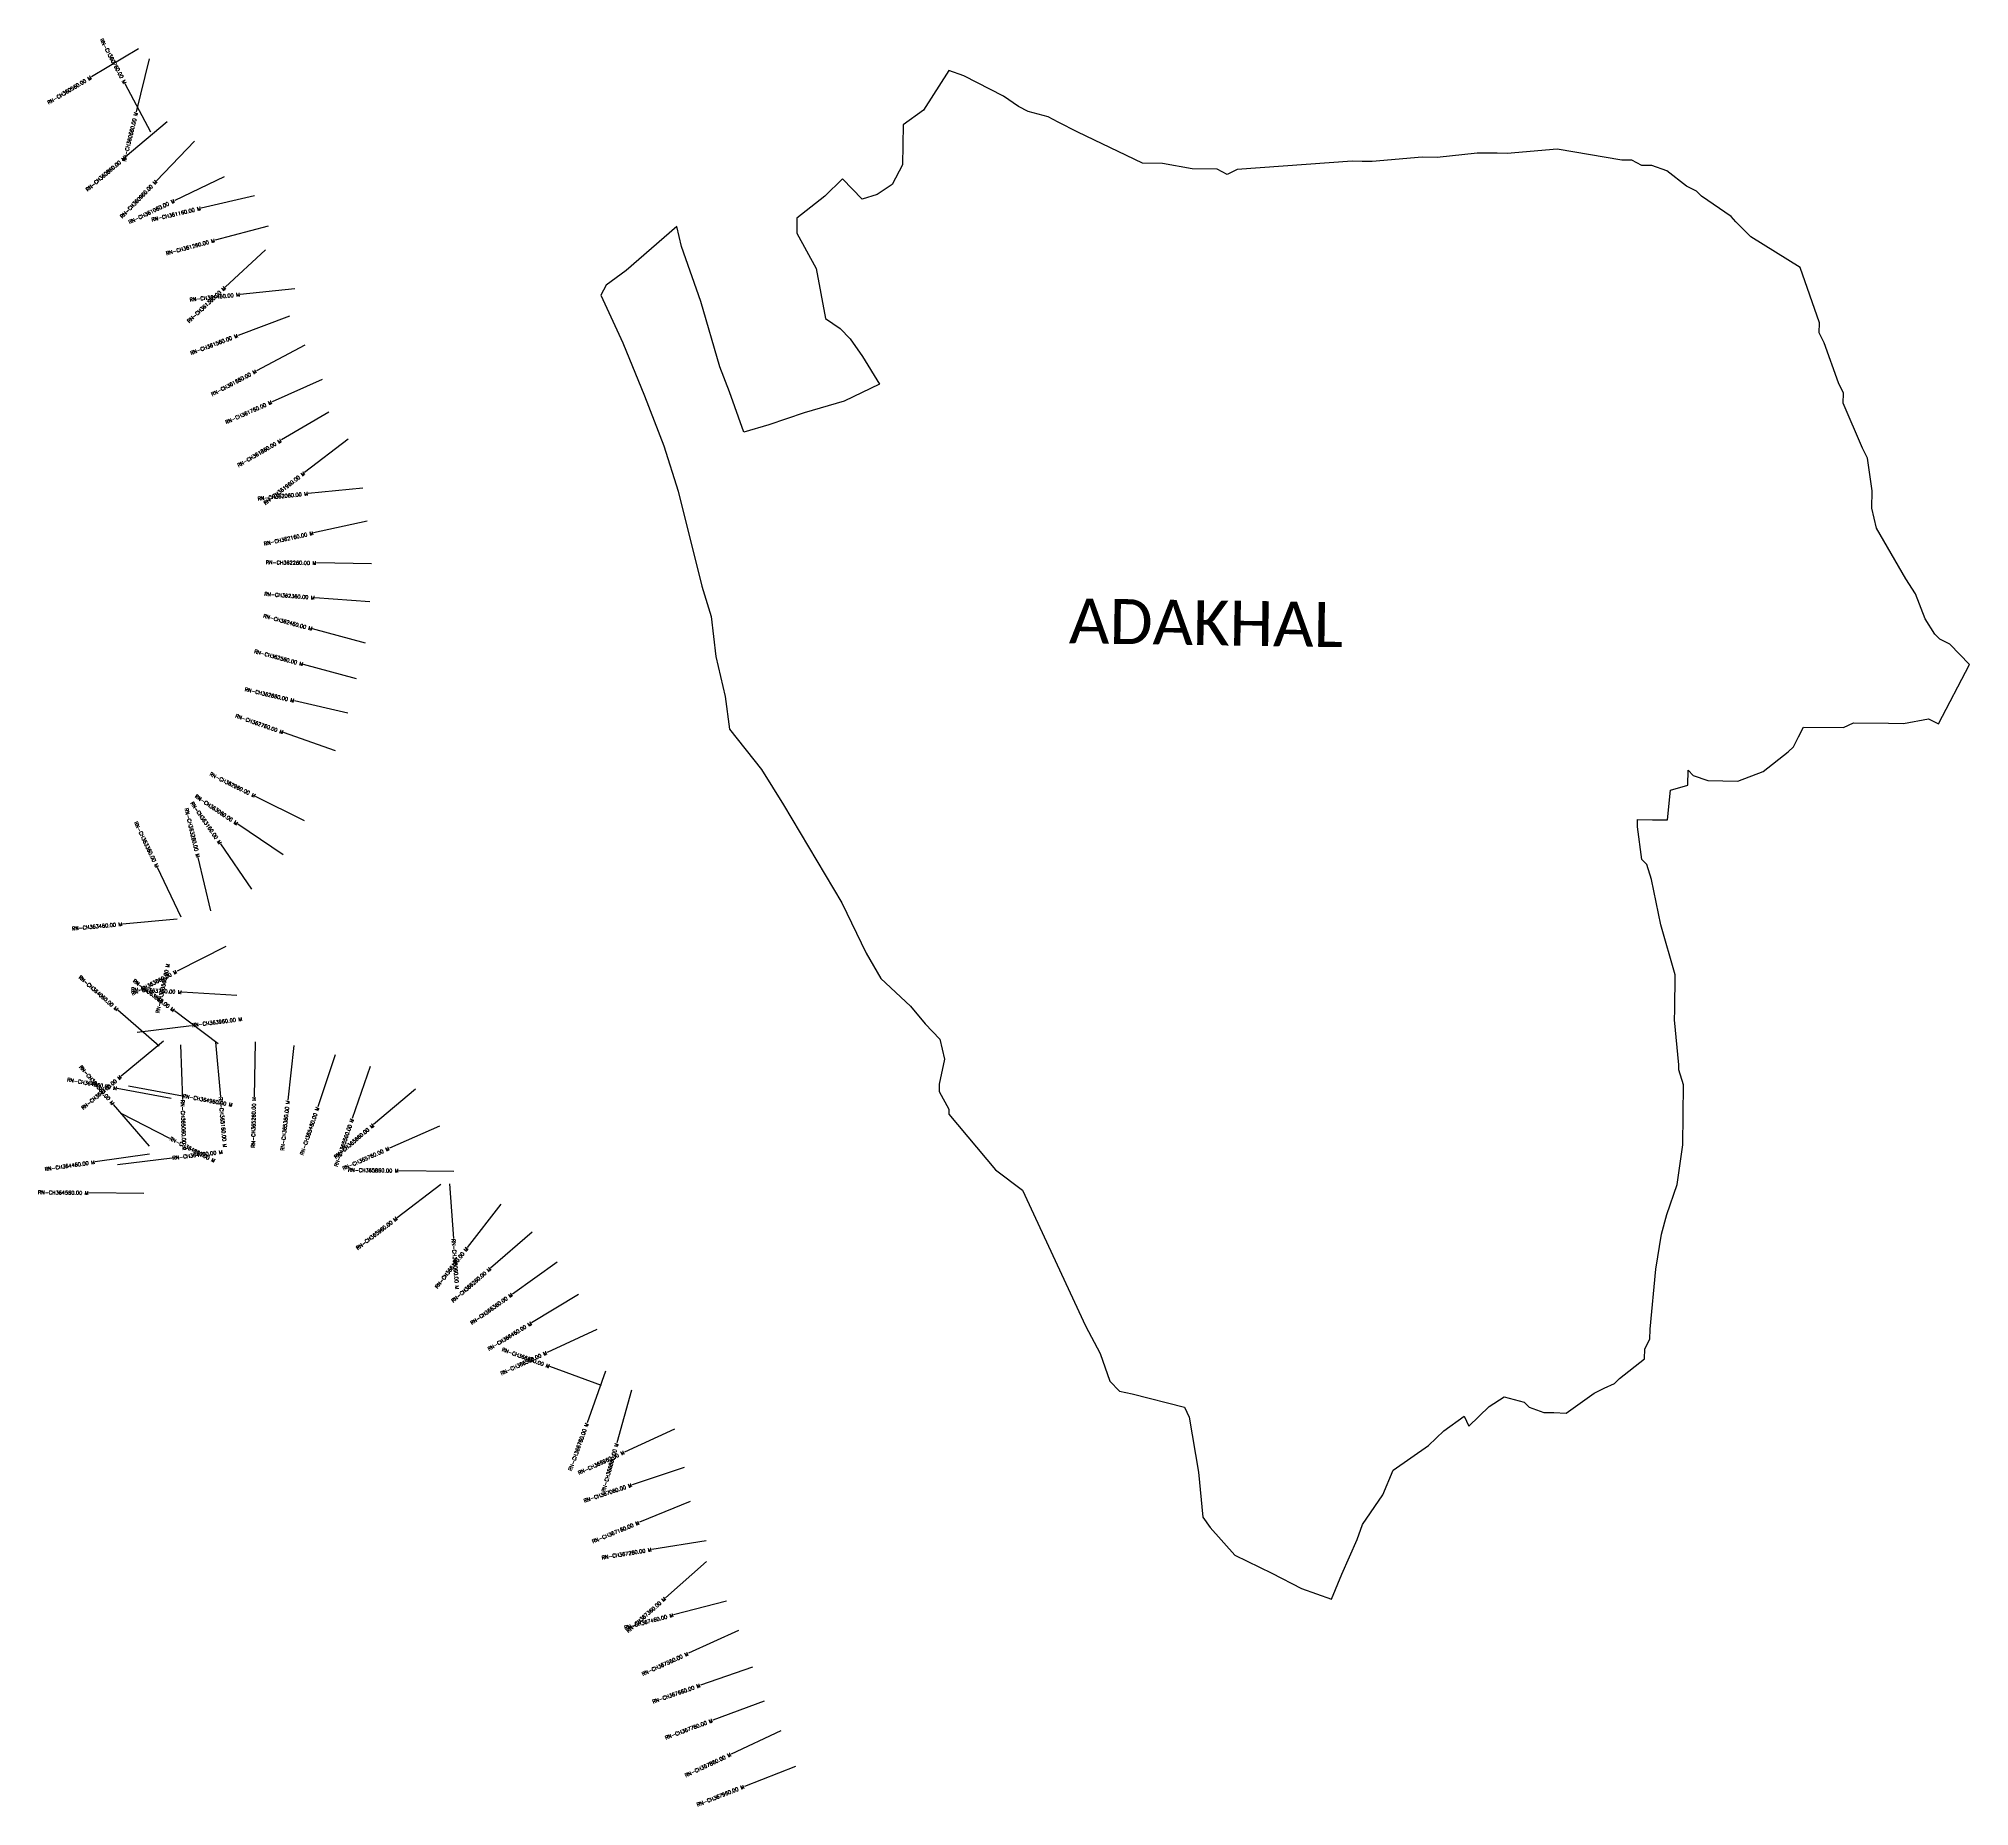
# Model space of a CAD drawing. Header units: metres. Extents: x 297222 to 302498, y 1968378 to 1973212.
import ezdxf
from ezdxf.enums import TextEntityAlignment as Align

# ---------------------------------------------------------------- set-up
doc = ezdxf.new("R2010")
doc.units = ezdxf.units.M
doc.header["$MEASUREMENT"] = 0
for name, color, linetype in [('CS', 134, 'Continuous'), ('CSMark', 6, 'Continuous'), ('VILLAGE BOUNDRY', 10, 'Continuous'), ('VILLAGE NAME', 250, 'Continuous')]:
    doc.layers.add(name, color=color, linetype=linetype)
doc.styles.get("Standard").update_dxf_attribs({"font": 'simplex.shx'})

msp = doc.modelspace()

# ---------------------------------------------------------------- linework, layer by layer
at = {"layer": 'CS'}
for p, q in [((297494.7, 1973183.6), (297365.9, 1973106.6)), ((297523.8, 1973156.6), (297488.5, 1973010.9)), ((297528.6, 1972955.5), (297458.3, 1973087.9)), ((297572.6, 1972984.3), (297458.4, 1972887.1)), ((297647.9, 1972930.9), (297543.7, 1972822.9)), ((297728.8, 1972833.9), (297593.6, 1972769.1)), ((297811.9, 1972781.8), (297665.8, 1972747.8)), ((297848.9, 1972698.9), (297704.1, 1972660.1)), ((297841.5, 1972634.1), (297731.8, 1972531.9)), ((297921.8, 1972527.4), (297772.6, 1972512)), ((297907.1, 1972453.1), (297766.8, 1972400.2)), ((297949.4, 1972373.4), (297816.9, 1972303.1)), ((297996.6, 1972279.4), (297859.5, 1972218.4)), ((298014.6, 1972190.4), (297885.4, 1972114.1)), ((298067.4, 1972116.8), (297948.7, 1972025.1)), ((298107.9, 1971982.6), (297958.7, 1971967.6)), ((298119.8, 1971892.2), (297973.3, 1971860)), ((298131.4, 1971775.9), (297981.4, 1971777.8)), ((298126.5, 1971671.3), (297976.9, 1971682.7)), ((298115, 1971558.2), (297970.2, 1971597.4)), ((298090.3, 1971461.4), (297945.4, 1971500.4)), ((298066.7, 1971366.8), (297920.6, 1971401)), ((298032.6, 1971264.3), (297891.1, 1971314.1)), ((297948.6, 1971072.8), (297814.3, 1971139.7)), ((297890.2, 1970980.1), (297765.7, 1971063.8)), ((297804.7, 1970886.4), (297719.2, 1971009.6)), ((297611, 1970809.5), (297546.5, 1970944.9)), ((297692.6, 1970826.5), (297657.7, 1970972.4)), ((297600.5, 1970804.2), (297451.1, 1970790.6)), ((297733.7, 1970729.4), (297599.9, 1970661.7)), ((297763.2, 1970595.4), (297613.4, 1970604.1)), ((297550.8, 1970456.8), (297437.8, 1970555.6)), ((297712.7, 1970463.5), (297592.6, 1970553.3)), ((297562.8, 1970470.6), (297447.4, 1970374.8)), ((297490.8, 1970495.1), (297639.7, 1970513.7)), ((297813, 1970468.2), (297810.3, 1970318.2)), ((297609.3, 1970460.8), (297614.8, 1970310.9)), ((297705, 1970467.7), (297718.5, 1970318.3)), ((297919.4, 1970458.2), (297902.9, 1970309.1)), ((298032.5, 1970433), (297984.6, 1970290.8)), ((298127.6, 1970400.9), (298079, 1970258.9)), ((297584.3, 1970314.1), (297436.7, 1970340.8)), ((297467.4, 1970348.6), (297614.9, 1970321.3)), ((298251.4, 1970339.3), (298137, 1970242.2)), ((297524.7, 1970183.8), (297426.4, 1970297.1)), ((297446, 1970273.7), (297579.7, 1970205.5)), ((298317.5, 1970238), (298180.2, 1970177.7)), ((297524.7, 1970161.4), (297376.2, 1970140.1)), ((297437.5, 1970133.1), (297586.4, 1970151)), ((298356.2, 1970114.5), (298206.2, 1970116.3)), ((297508.9, 1970053.8), (297358.9, 1970055.5)), ((298320.8, 1970078.5), (298201.6, 1969987.5)), ((298344.3, 1970080.5), (298355.2, 1969930.9)), ((298485, 1970024.7), (298393.1, 1969906.2)), ((298570.1, 1969948.1), (298456.7, 1969849.8)), ((298638.9, 1969865.8), (298516.5, 1969779)), ((298696.9, 1969778.1), (298568.8, 1969700)), ((298747.5, 1969682), (298611.2, 1969619.4)), ((298759.9, 1969529.4), (298618.9, 1969580.5)), ((298770.9, 1969568.3), (298720.6, 1969427)), ((298842, 1969516.6), (298802.1, 1969372)), ((298959.5, 1969409.2), (298823, 1969347)), ((298985.7, 1969305.1), (298843.5, 1969257.5)), ((299002.3, 1969212.1), (298863.6, 1969154.9)), ((299045.8, 1969104.6), (298897.7, 1969080.4)), ((299047, 1969047.5), (298934.5, 1968948.2)), ((299102, 1968939.6), (298956.9, 1968901.7)), ((299134.3, 1968858.7), (298997.7, 1968796.8)), ((299172.3, 1968758.9), (299030.6, 1968709.7)), ((299205, 1968666.1), (299064.4, 1968613.8)), ((299250.4, 1968584.7), (299114.5, 1968521.1)), ((299290.1, 1968487.7), (299150.4, 1968433))]:
    msp.add_line(p, q, dxfattribs=at)
at = {"layer": 'VILLAGE BOUNDRY'}
msp.add_lwpolyline([(302232.3, 1971974.7), (302219.8, 1972064), (302206.6, 1972091.6), (302153.7, 1972215.2), (302154.1, 1972242.5), (302140.9, 1972270), (302101.5, 1972379.8), (302088.3, 1972407.3), (302088.7, 1972434.6), (302036.2, 1972585.5), (301900.9, 1972669.4), (301887.5, 1972683.2), (301860.5, 1972710.9), (301847.1, 1972724.8), (301766, 1972780.5), (301752.5, 1972794.4), (301725.5, 1972808.4), (301671.4, 1972850.2), (301630.7, 1972864.4), (301603.4, 1972864.8), (301576.3, 1972878.8), (301549, 1972879.2), (301371.9, 1972909.1), (301235.3, 1972897.4), (301207.9, 1972898.6), (301180.6, 1972898.6), (301153.3, 1972898.6), (301043.9, 1972886.5), (301003, 1972887.1), (300866.3, 1972875.5), (300839, 1972875.8), (300811.7, 1972876.2), (300497.4, 1972853.5), (300469.9, 1972840.2), (300442.8, 1972854.2), (300374.5, 1972855.2), (300292.8, 1972870), (300238.2, 1972870.8), (300062, 1972955.3), (300007.8, 1972983.4), (299980.7, 1972997.4), (299926.2, 1973011.9), (299899.2, 1973025.9), (299858.6, 1973053.8), (299750.2, 1973110), (299709.4, 1973124.2), (299639.6, 1973016), (299584.4, 1972975.8), (299582.8, 1972866.6), (299554.8, 1972812.4), (299513.4, 1972785.7), (299472.3, 1972772.7), (299418.5, 1972828.1), (299370, 1972781), (299294, 1972720.6), (299293.5, 1972679.7), (299346.7, 1972583.3), (299372, 1972446.4), (299412.6, 1972418.6), (299439.5, 1972390.9), (299472.9, 1972342.6), (299519.6, 1972266.9), (299423.4, 1972220.5), (299313.6, 1972187.9), (299217.6, 1972155.1), (299149.1, 1972135.7), (299109.7, 1972245.5), (299083.4, 1972314.1), (299031.4, 1972492.3), (298978.9, 1972643.3), (298966.1, 1972698.1), (298827.8, 1972577.2), (298772.6, 1972537), (298758.5, 1972509.9), (298818.1, 1972379.3), (298877.5, 1972235.2), (298930.1, 1972097.9), (298969.3, 1971974.4), (299033.8, 1971714.1), (299059.9, 1971631.8), (299072, 1971522.4), (299097.7, 1971412.8), (299110, 1971323.9), (299197.2, 1971213.4), (299257.3, 1971117), (299417.2, 1970848.4), (299483.5, 1970711), (299523.5, 1970642.1), (299604.3, 1970565.9), (299644.5, 1970517.5), (299684.9, 1970476), (299697.7, 1970421.2), (299683.1, 1970353.1), (299682.8, 1970332.6), (299709.4, 1970284.5), (299709.2, 1970270.8), (299836.7, 1970118.8), (299911, 1970063.1), (300083.2, 1969692), (300123, 1969616.4), (300149.2, 1969540.9), (300176.1, 1969513.2), (300210.1, 1969505.9), (300353, 1969469.7), (300366.3, 1969442.2), (300391.4, 1969291.7), (300403.3, 1969168.6), (300423.3, 1969141), (300490.5, 1969065), (300592.2, 1969015.7), (300673.5, 1968973.6), (300755, 1968945.1), (300783.3, 1969012.9), (300825.6, 1969107.9), (300839.8, 1969148.7), (300895.6, 1969229.8), (300923.9, 1969297.6), (301020.4, 1969364.5), (301062, 1969404.9), (301117.2, 1969445), (301130.4, 1969417.5), (301185.8, 1969471.3), (301227.2, 1969498.1), (301281.6, 1969483.6), (301295, 1969469.8), (301335.8, 1969455.5), (301363.1, 1969455.1), (301396, 1969453), (301473, 1969508.1), (301500.5, 1969521.4), (301528.1, 1969534.7), (301541.9, 1969548.1), (301610.9, 1969601.7), (301611.3, 1969629), (301625.4, 1969656.1), (301625.7, 1969683.4), (301641.8, 1969847), (301656.8, 1969942.4), (301671.2, 1969996.8), (301699.7, 1970078.3), (301714.9, 1970187.3), (301717.3, 1970351.1), (301704.2, 1970392.2), (301704.4, 1970405.9), (301692.6, 1970528.9), (301693, 1970556.2), (301694.3, 1970651.8), (301655.4, 1970788.9), (301629.8, 1970912.1), (301616.8, 1970953.2), (301603.3, 1970967.1), (301591, 1971056), (301591.2, 1971076.5), (301632.2, 1971075.3), (301673.1, 1971075.3), (301681.3, 1971157), (301729.1, 1971170.1), (301729.7, 1971211), (301743.2, 1971197.2), (301783.9, 1971182.9), (301865.8, 1971181.7), (301934.5, 1971208.1), (302003.5, 1971261.7), (302017.3, 1971275.1), (302031.4, 1971302.2), (302045.4, 1971329.3), (302154.6, 1971327.7), (302182.1, 1971341), (302277.7, 1971339.6), (302318.6, 1971339.1), (302387.1, 1971351.7), (302414.2, 1971337.7), (302498.4, 1971500.3), (302444.6, 1971555.7), (302417.5, 1971569.7), (302404, 1971583.5), (302377.4, 1971624.9), (302351, 1971693.5), (302324.3, 1971734.9), (302244.4, 1971872.6), (302231.5, 1971927.4)], close=True, dxfattribs=at)

# ---------------------------------------------------------------- texts
at = {"layer": 'CSMark'}
for s, rotation, p in [('RN-CH360760.00 M', 297.9643, (297457.8, 1973088.8)), ('RN-CH360560.00 M', 30.8816, (297365.1, 1973106.1)), ('RN-CH360660.00 M', 76.3806, (297488.2, 1973009.9)), ('RN-CH360860.00 M', 40.4172, (297457.6, 1972886.4)), ('RN-CH360960.00 M', 46.0434, (297543, 1972822.2)), ('RN-CH361060.00 M', 25.6272, (297592.7, 1972768.6)), ('RN-CH361160.00 M', 13.0853, (297664.8, 1972747.6)), ('RN-CH361260.00 M', 15.0023, (297703.1, 1972659.8)), ('RN-CH361360.00 M', 42.9504, (297731, 1972531.2)), ('RN-CH361460.00 M', 5.8965, (297771.6, 1972511.9)), ('RN-CH361560.00 M', 20.6514, (297765.8, 1972399.8)), ('RN-CH361660.00 M', 27.9289, (297816, 1972302.6)), ('RN-CH361760.00 M', 24.0012, (297858.6, 1972218)), ('RN-CH361860.00 M', 30.5837, (297884.6, 1972113.6)), ('RN-CH361960.00 M', 37.6947, (297947.9, 1972024.5)), ('RN-CH362060.00 M', 5.7334, (297957.7, 1971967.5)), ('RN-CH362160.00 M', 12.4191, (297972.3, 1971859.7)), ('RN-CH362260.00 M', 359.2707, (297980.4, 1971777.8)), ('RN-CH362360.00 M', 355.6463, (297975.9, 1971682.7)), ('RN-CH362460.00 M', 344.8554, (297969.2, 1971597.7)), ('RN-CH362560.00 M', 344.9345, (297944.4, 1971500.7)), ('RN-CH362660.00 M', 346.8097, (297919.7, 1971401.2)), ('RN-CH362760.00 M', 340.5857, (297890.1, 1971314.5)), ('RN-CH362960.00 M', 333.5149, (297813.4, 1971140.2)), ('RN-CH363260.00 M', 283.4479, (297657.4, 1970973.4)), ('RN-CH363160.00 M', 304.7822, (297718.6, 1971010.4)), ('RN-CH363060.00 M', 326.0623, (297764.9, 1971064.4)), ('RN-CH363360.00 M', 295.4644, (297546, 1970945.9)), ('RN-CH363460.00 M', 5.1971, (297450.1, 1970790.5)), ('RN-CH363560.00 M', 77.9364, (297575.5, 1970682)), ('RN-CH364060.00 M', 318.8436, (297437.1, 1970556.2)), ('RN-CH363660.00 M', 26.8323, (297599, 1970661.3)), ('RN-CH363860.00 M', 323.2061, (297591.8, 1970553.9)), ('RN-CH363760.00 M', 356.6686, (297612.4, 1970604.2)), ('RN-CH364260.00 M', 349.7249, (297435.7, 1970341)), ('RN-CH364360.00 M', 310.9037, (297425.8, 1970297.9)), ('RN-CH364160.00 M', 39.722, (297446.6, 1970374.1)), ('RN-CH365260.00 M', 88.9726, (297810.3, 1970317.2)), ('RN-CH365360.00 M', 83.7016, (297902.8, 1970308.1)), ('RN-CH365460.00 M', 71.4061, (297984.3, 1970289.8)), ('RN-CH365560.00 M', 71.1142, (298078.7, 1970258)), ('RN-CH365660.00 M', 40.3435, (298136.3, 1970241.5)), ('RN-CH365760.00 M', 23.6801, (298179.3, 1970177.3)), ('RN-CH364460.00 M', 8.1906, (297375.2, 1970139.9)), ('RN-CH365860.00 M', 359.2821, (298205.2, 1970116.3)), ('RN-CH364560.00 M', 359.3643, (297357.9, 1970055.5)), ('RN-CH365960.00 M', 37.3302, (298200.8, 1969986.9)), ('RN-CH366160.00 M', 52.2201, (298392.5, 1969905.4)), ('RN-CH366260.00 M', 40.915, (298456, 1969849.2)), ('RN-CH366360.00 M', 35.3336, (298515.7, 1969778.5)), ('RN-CH366460.00 M', 31.4058, (298568, 1969699.5)), ('RN-CH366660.00 M', 340.0766, (298617.9, 1969580.9)), ('RN-CH366560.00 M', 24.6749, (298610.3, 1969619)), ('RN-CH366760.00 M', 70.3995, (298720.2, 1969426)), ('RN-CH366860.00 M', 74.5635, (298801.8, 1969371)), ('RN-CH366960.00 M', 24.5207, (298822.1, 1969346.6)), ('RN-CH367060.00 M', 18.5228, (298842.6, 1969257.1)), ('RN-CH367160.00 M', 22.3927, (298862.6, 1969154.5)), ('RN-CH367260.00 M', 9.2831, (298896.7, 1969080.3)), ('RN-CH367360.00 M', 41.4217, (298933.8, 1968947.5)), ('RN-CH367460.00 M', 14.642, (298955.9, 1968901.4)), ('RN-CH367560.00 M', 24.3855, (298996.7, 1968796.4)), ('RN-CH367660.00 M', 19.1507, (299029.7, 1968709.3)), ('RN-CH367760.00 M', 20.4016, (299063.5, 1968613.5)), ('RN-CH367860.00 M', 25.0598, (299113.6, 1968520.7)), ('RN-CH367960.00 M', 21.4093, (299149.5, 1968432.6))]:
    msp.add_text(s, height=10, rotation=rotation, dxfattribs=at).set_placement(p, align=Align.MIDDLE_RIGHT)
for s, rotation, p in [('RN-CH363960.00 M', 7.1327, (297640.7, 1970513.9)), ('RN-CH364960.00 M', 349.5265, (297615.8, 1970321.1)), ('RN-CH365160.00 M', 275.1319, (297718.6, 1970317.3)), ('RN-CH365060.00 M', 272.0707, (297614.8, 1970309.9)), ('RN-CH364860.00 M', 332.9837, (297580.6, 1970205.1)), ('RN-CH364760.00 M', 6.8633, (297587.4, 1970151.1)), ('RN-CH366060.00 M', 274.1921, (298355.3, 1969929.9))]:
    msp.add_text(s, height=10, rotation=rotation, dxfattribs=at).set_placement(p, align=Align.MIDDLE_LEFT)
at = {"layer": 'VILLAGE NAME', "insert": (300038.9, 1971681.2), "char_height": 122.778, "attachment_point": 1, "rotation": 359.1736}
msp.add_mtext_dynamic_manual_height_columns('{\\fCalibri|b0|i0|c0|p34;ADAKHAL} ', width=1567.05, gutter_width=613.9, heights=[32.3], dxfattribs=at)

doc.saveas('drawing.dxf')
